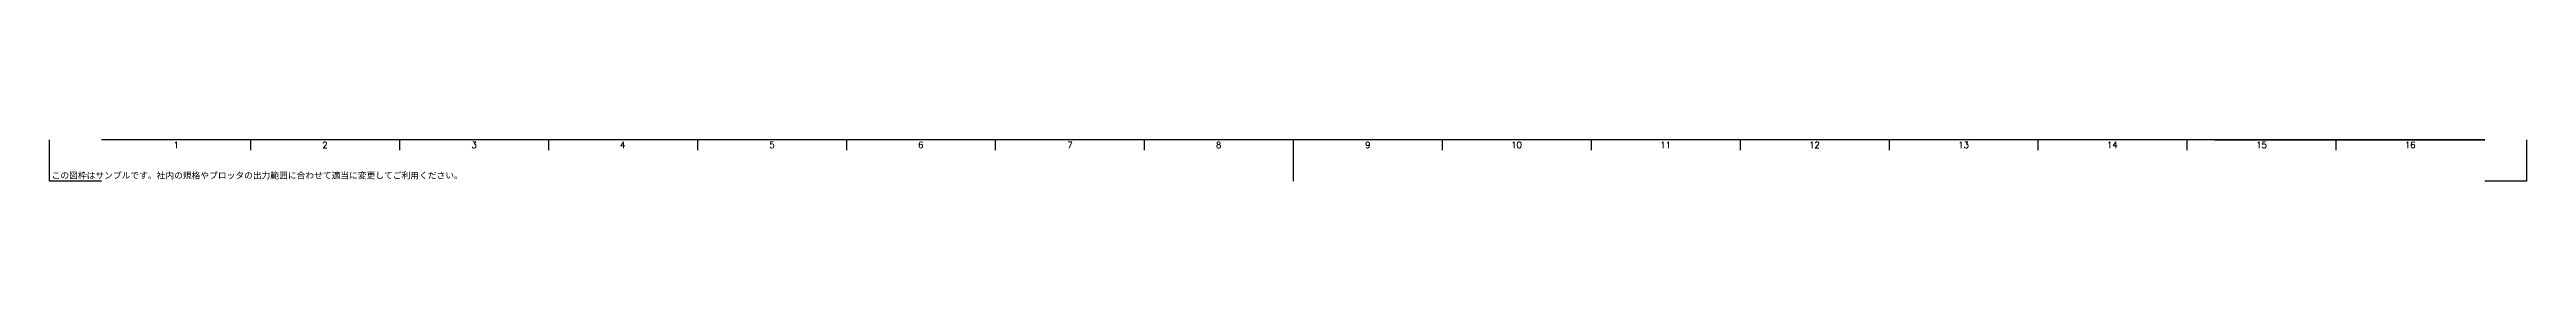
# Model space of a CAD drawing. Header units: millimetres. Extents: x 0 to 1189, y 0 to 841.
# Drawn here: x 0 to 1189, y 0 to 20 of the extents above; entities that cross this region are included whole.
import ezdxf
from ezdxf.enums import TextEntityAlignment as Align

# ---------------------------------------------------------------- set-up
doc = ezdxf.new("R2010")
doc.units = ezdxf.units.MM
doc.styles.add('Roman', font='romans', dxfattribs={"bigfont": 'bigfont'})

msp = doc.modelspace()

# ---------------------------------------------------------------- texts
at = {"style": 'Roman'}
for s, p in [('1', (60.8, 16)), ('2', (132.2, 16)), ('3', (203.8, 16)), ('4', (275.2, 16)), ('5', (346.8, 16)), ('6', (418.2, 16)), ('7', (489.8, 16)), ('8', (561.2, 16)), ('9', (632.8, 16)), ('10', (704.2, 16)), ('11', (775.8, 16)), ('12', (847.2, 16)), ('13', (918.8, 16)), ('14', (990.2, 16)), ('15', (1061.8, 16)), ('16', (1133.2, 16))]:
    msp.add_text(s, height=3, dxfattribs=at).set_placement(p, align=Align.CENTER)
msp.add_text('\\M+182B1\\M+182CC\\M+1907D\\M+19867\\M+182CD\\M+18354\\M+18393\\M+18376\\M+1838B\\M+182C5\\M+182B7\\M+18142\\M+18ED0\\M+193E0\\M+182CC\\M+18B4B\\M+18A69\\M+182E2\\M+18376\\M+1838D\\M+18362\\M+1835E\\M+182CC\\M+18F6F\\M+197CD\\M+194CD\\M+188CD\\M+182C9\\M+18D87\\M+182ED\\M+182B9\\M+182C4\\M+1934B\\M+19396\\M+182C9\\M+195CF\\M+18D58\\M+182B5\\M+182C4\\M+182B2\\M+19798\\M+19770\\M+182AD\\M+182BE\\M+182B3\\M+182A2\\M+18142', height=3, dxfattribs=at).set_placement((1, 1))

# ---------------------------------------------------------------- linework, layer by layer
for p, q in [((0, 0), (0, 20)), ((1169, 20), (25, 20)), ((96.5, 20), (96.5, 15)), ((168, 20), (168, 15)), ((239.5, 20), (239.5, 15)), ((311, 20), (311, 15)), ((382.5, 20), (382.5, 15)), ((454, 20), (454, 15)), ((525.5, 20), (525.5, 15)), ((597, 20), (597, 0)), ((597, 20), (597, 15)), ((668.5, 20), (668.5, 15)), ((740, 20), (740, 15)), ((811.5, 20), (811.5, 15)), ((883, 20), (883, 15)), ((954.5, 20), (954.5, 15)), ((1026, 20), (1026, 15)), ((1097.5, 20), (1097.5, 15)), ((1189, 20), (1189, 0)), ((25, 0), (0, 0)), ((1189, 0), (1169, 0))]:
    msp.add_line(p, q)
at = {"color": 0}
msp.add_line((1039.3, 20), (1169, 20), dxfattribs=at)

msp.set_redraw_order([(e.dxf.handle, doc.entitydb.next_handle()) for e in msp.query("TEXT MTEXT ATTDEF DIMENSION ARC_DIMENSION")])  # texts and dimensions are drawn at this point

doc.saveas('drawing.dxf')
